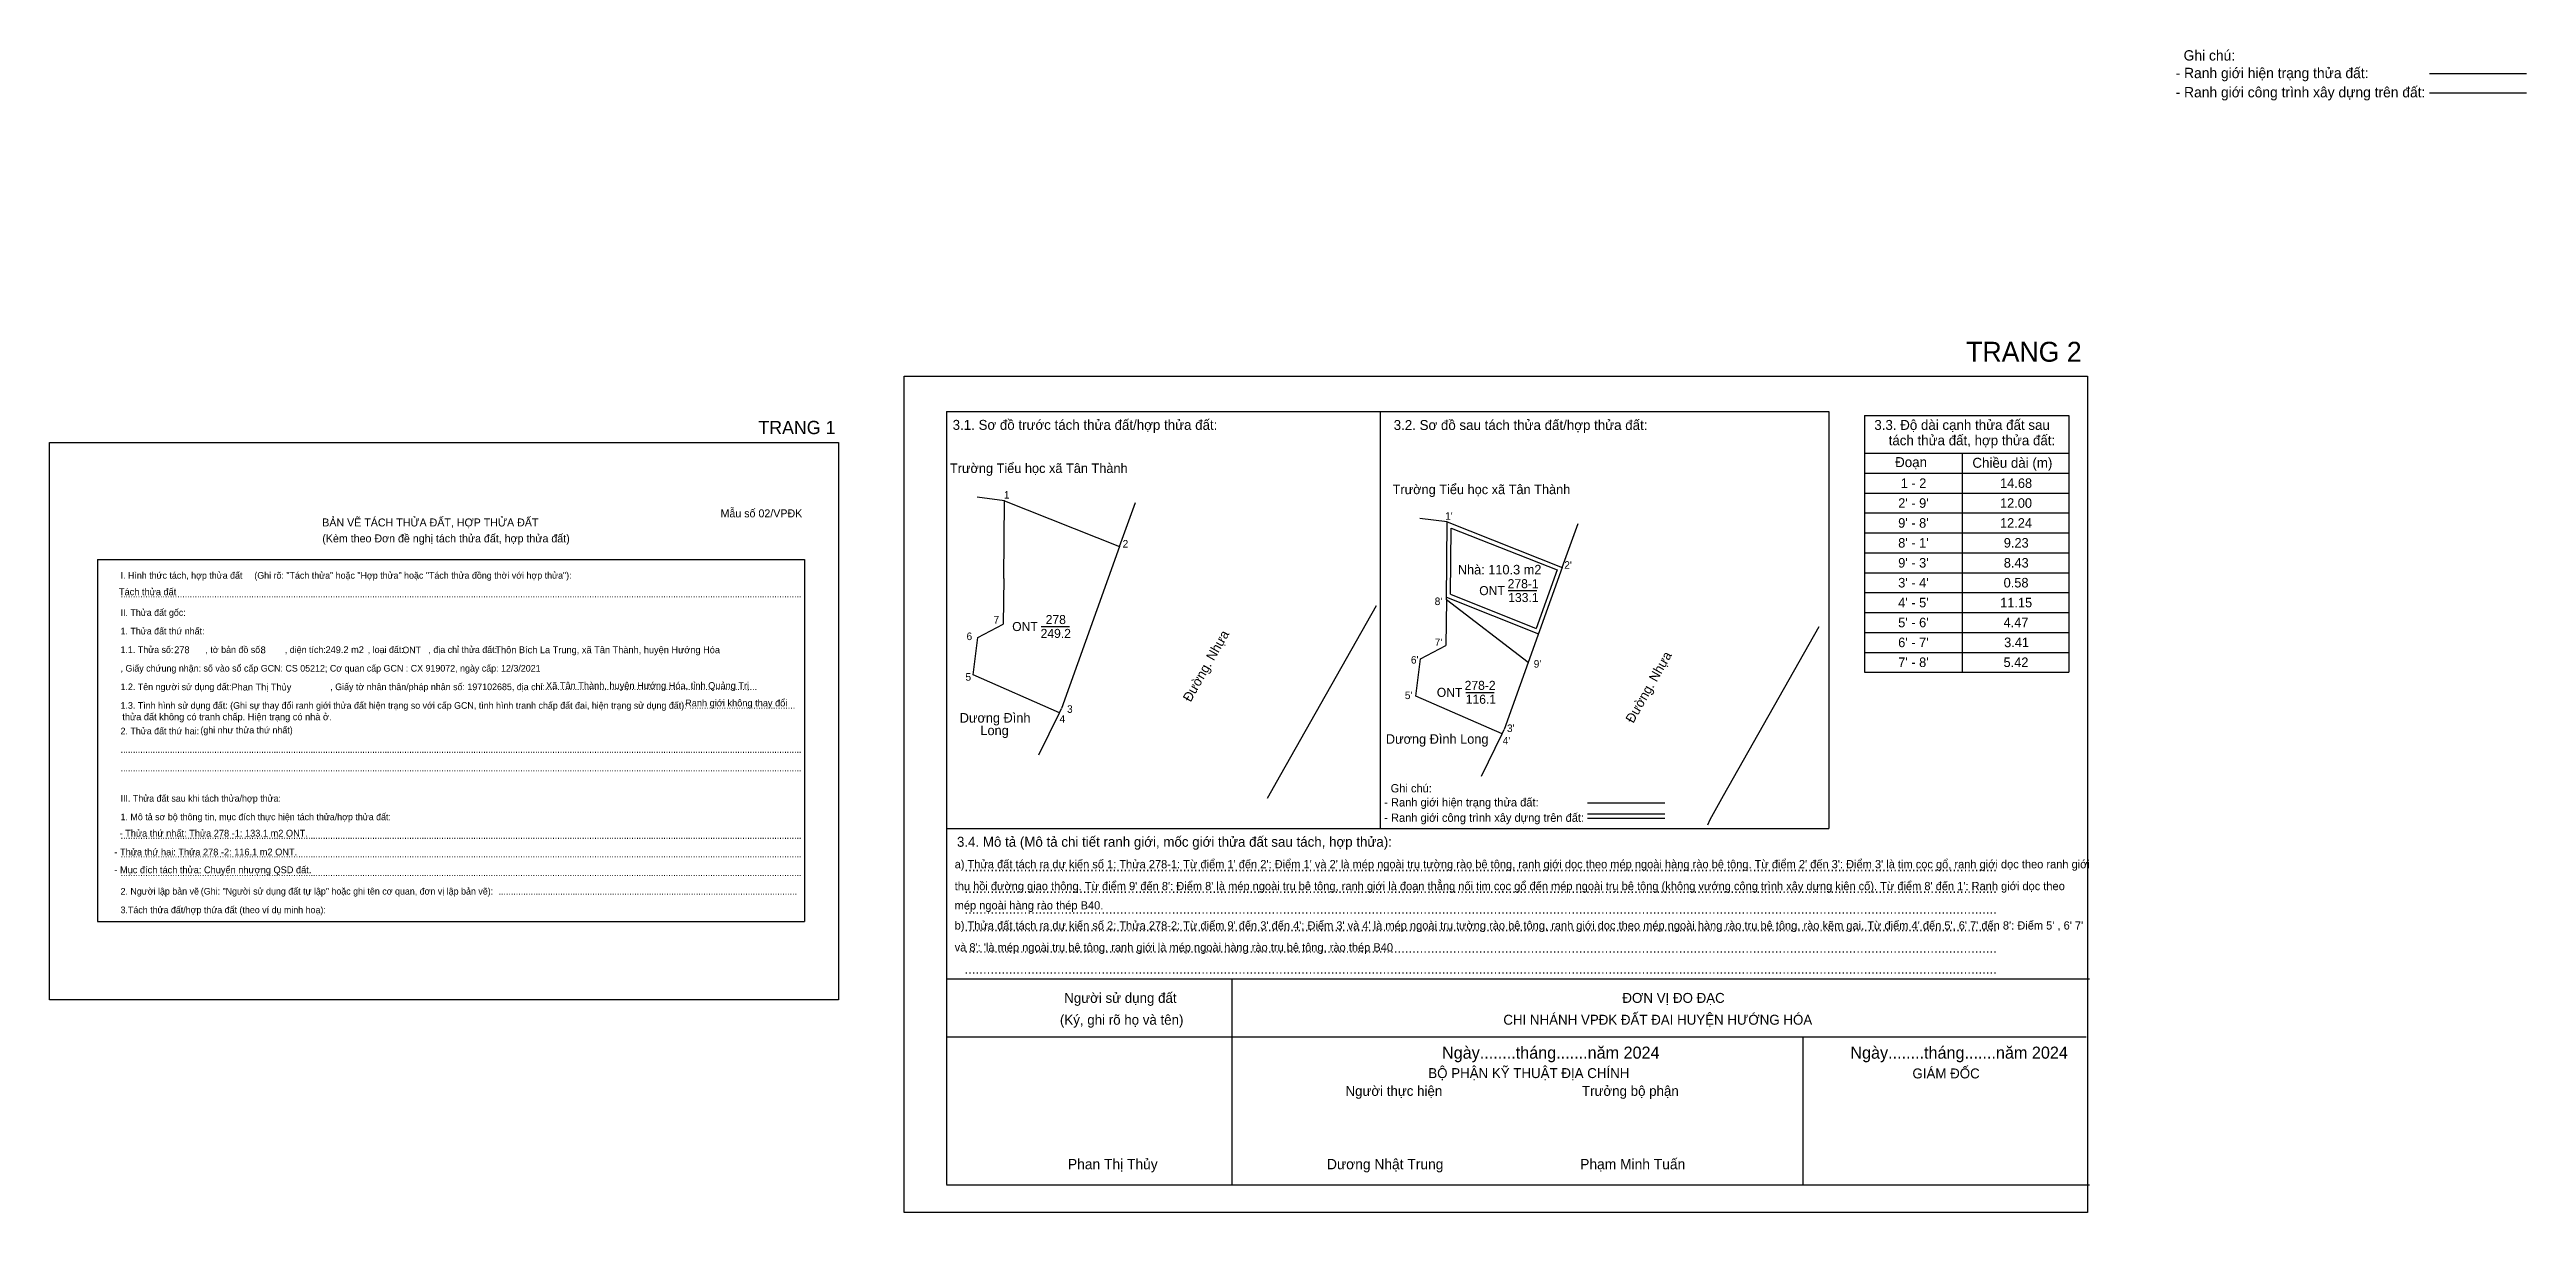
# Model space of a CAD drawing. Extents: x 538528 to 538986, y 1836784 to 1837068.
# Drawn here: x 538692.3 to 538986, y 1836930.5 to 1837068.4 of the extents above; entities that cross this region are included whole.
import ezdxf

# ---------------------------------------------------------------- set-up
doc = ezdxf.new("R2010")
doc.units = 0
for name, color, linetype in [('Level 1', 7, 'Continuous'), ('Level 10', 7, 'Continuous'), ('Level 13', 7, 'Continuous'), ('Level 25', 7, 'Continuous'), ('Level 27', 7, 'Continuous'), ('Level 33', 7, 'Continuous'), ('Level 52', 7, 'Continuous'), ('Level 6', 7, 'Continuous'), ('Level 9', 7, 'Continuous')]:
    doc.layers.add(name, color=color, linetype=linetype)

msp = doc.modelspace()

# ---------------------------------------------------------------- texts
at = {"layer": 'Level 1'}
for p in [(538857.39, 1836948.73), (538905.8, 1836948.73), (538905.8, 1836948.73)]:
    msp.add_text('Ngày........tháng.......năm 2024', height=1.4335, dxfattribs=at).set_placement(p)
at = {"layer": 'Level 10'}
for s, height, p in [('- Ranh giới hiện trạng thửa đất:', 1.2264, (538944.36, 1837065.05)), ('Ghi chú:', 1.226, (538945.31, 1837067.14)), ('- Ranh giới công trình xây dựng trên đất:', 1.2264, (538944.36, 1837062.77)), ('Trường Tiểu học xã Tân Thành', 1.13, (538799.05, 1837018.21)), ('Trường Tiểu học xã Tân Thành', 1.13, (538851.53, 1837015.7)), ('Dương Đình ', 1.13, (538800.21, 1836988.6)), ('Long', 1.13, (538802.66, 1836987.11)), ('Dương Đình Long', 1.13, (538850.73, 1836986.09)), ('Ghi chú:', 0.981, (538851.3, 1836980.32)), ('- Ranh giới hiện trạng thửa đất:', 0.9811, (538850.54, 1836978.65)), ('- Ranh giới công trình xây dựng trên đất:', 0.9811, (538850.54, 1836976.83))]:
    msp.add_text(s, height=height, dxfattribs=at).set_placement(p)
for p in [(538827.58, 1836990.96), (538880.06, 1836988.45)]:
    msp.add_text('Đường. Nhựa', height=1.13, rotation=60.5472, dxfattribs=at).set_placement(p)
at = {"layer": 'Level 13'}
for s, p in [('ONT', (538861.8, 1837003.72)), ('278-1', (538865.17, 1837004.54)), ('133.1', (538865.24, 1837002.9)), ('ONT', (538806.43, 1836999.46)), ('249.2', (538809.8, 1836998.64)), ('278', (538810.4, 1837000.29)), ('278-2', (538860.07, 1836992.48)), ('ONT', (538856.77, 1836991.65)), ('116.1', (538860.2, 1836990.83))]:
    msp.add_text(s, height=1.074, dxfattribs=at).set_placement(p)
at = {"layer": 'Level 25'}
msp.add_text('Nhà: 110.3 m2', height=1.13, dxfattribs=at).set_placement((538859.26, 1837006.18))
at = {"layer": 'Level 33'}
for s, height, p in [('TRANG 2', 2.362, (538919.53, 1837031.41)), ('TRANG 1', 1.575, (538776.34, 1837022.82)), ('3.1. Sơ đồ trước tách thửa đất/hợp thửa đất:', 1.1809, (538799.37, 1837023.33)), ('3.2. Sơ đồ sau tách thửa đất/hợp thửa đất:', 1.1809, (538851.66, 1837023.31)), ('3.3. Độ dài cạnh thửa đất sau ', 1.1809, (538908.64, 1837023.32)), ('tách thửa đất, hợp thửa đất:', 1.1809, (538910.34, 1837021.5)), ('Đoạn', 1.181, (538911.11, 1837018.91)), ('Chiều dài (m)', 1.1809, (538920.27, 1837018.83)), ('Mẫu số 02/VPĐK', 0.9447, (538771.85, 1837012.95)), ('(Kèm theo Đơn đề nghị tách thửa đất, hợp thửa đất)', 0.9447, (538724.64, 1837009.98)), ('BẢN VẼ TÁCH THỬA ĐẤT, HỢP THỬA ĐẤT', 0.9447, (538724.63, 1837011.87)), ('I. Hình thức tách, hợp thửa đất ', 0.7873, (538700.72, 1837005.67)), ('(Ghi rõ: "Tách thửa" hoặc "Hợp thửa" hoặc "Tách thửa đồng thời với hợp thửa"):', 0.7873, (538716.58, 1837005.67)), ('....................................................................................................................................................................................................................................................................................', 0.78727, (538700.72, 1837003.47)), ('II. Thửa đất gốc:', 0.7873, (538700.72, 1837001.26)), ('1. Thửa đất thứ nhất:', 0.7873, (538700.72, 1836999.06)), ('1.1. Thửa số:             , tờ bản đồ số:         , diện tích:                 , loại đất:          , địa chỉ thửa đất:                                        ', 0.78727, (538700.72, 1836996.86)), ('1.2. Tên người sử dụng đất:                                        , Giấy tờ nhân thân/pháp nhân số: 197102685, địa chỉ:...................................................................................... ', 0.78727, (538700.72, 1836992.45)), (', Giấy chứung nhận: số vào sổ cấp GCN: CS 05212; Cơ quan cấp GCN : CX 919072, ngày cấp: 12/3/2021', 0.7873, (538700.72, 1836994.65)), ('1.3. Tình hình sử dụng đất: (Ghi sự thay đổi ranh giới thửa đất hiện trạng so với cấp GCN, tình hình tranh chấp đất đai, hiện trạng sử dụng đất): ...........................................', 0.78727, (538700.72, 1836990.24)), ('2. Thửa đất thứ hai: ', 0.7873, (538700.72, 1836987.21)), ('(ghi như thửa thứ nhất)', 0.7873, (538710.18, 1836987.32)), ('....................................................................................................................................................................................................................................................................................', 0.78727, (538700.72, 1836985.01)), ('....................................................................................................................................................................................................................................................................................', 0.78727, (538700.72, 1836982.8)), ('III. Thửa đất sau khi tách thửa/hợp thửa:', 0.7873, (538700.72, 1836979.22)), ('1. Mô tả sơ bộ thông tin, mục đích thực hiện tách thửa/hợp thửa đất: ', 0.7873, (538700.72, 1836977.02)), ('....................................................................................................................................................................................................................................................................................', 0.78727, (538700.72, 1836974.81)), ('....................................................................................................................................................................................................................................................................................', 0.78727, (538700.72, 1836972.61)), ('3.4. Mô tả (Mô tả chi tiết ranh giới, mốc giới thửa đất sau tách, hợp thửa):', 1.1809, (538799.88, 1836973.87)), ('....................................................................................................................................................................................................................................................................................', 0.78727, (538700.72, 1836970.4)), ('.......................................................................................................................................................................................................................................................................................', 1.1809, (538800.77, 1836970.96)), ('3.Tách thửa đất/hợp thửa đất (theo ví dụ minh hoạ):', 0.7873, (538700.72, 1836965.99)), ('2. Người lập bản vẽ ', 0.7873, (538700.72, 1836968.2)), ('(Ghi: "Người sử dụng đất tự lập" hoặc ghi tên cơ quan, đơn vị lập bản vẽ): ', 0.7873, (538710.23, 1836968.2)), ('.........................................................................................................................', 0.78727, (538745.53, 1836968.2)), ('.......................................................................................................................................................................................................................................................................................', 1.1809, (538800.77, 1836968.4)), ('.......................................................................................................................................................................................................................................................................................', 1.1809, (538800.77, 1836965.92)), ('.......................................................................................................................................................................................................................................................................................', 1.1809, (538800.77, 1836963.85)), ('.......................................................................................................................................................................................................................................................................................', 1.1809, (538800.77, 1836961.29)), ('.......................................................................................................................................................................................................................................................................................', 1.1809, (538800.77, 1836958.81)), ('Người sử dụng đất', 1.1796, (538812.6, 1836955.35)), ('ĐƠN VỊ ĐO ĐẠC', 1.1796, (538878.77, 1836955.35)), ('(Ký, ghi rõ họ và tên)', 1.1796, (538812.09, 1836952.76)), ('CHI NHÁNH VPĐK ĐẤT ĐAI HUYỆN HƯỚNG HÓA', 1.1796, (538864.66, 1836952.76)), ('BỘ PHẬN KỸ THUẬT ĐỊA CHÍNH', 1.1796, (538855.76, 1836946.43)), ('GIÁM ĐỐC', 1.18, (538913.16, 1836946.39)), ('Người thực hiện', 1.1796, (538845.94, 1836944.32)), ('Trưởng bộ phận', 1.1796, (538873.98, 1836944.32))]:
    msp.add_text(s, height=height, dxfattribs=at).set_placement(p)
at = {"layer": 'Level 52'}
for s, p in [('1 - 2', (538911.77, 1837016.44)), ('14.68', (538923.55, 1837016.44)), ("2' - 9'", (538911.47, 1837014.08)), ('12.00', (538923.54, 1837014.08)), ("9' - 8'", (538911.47, 1837011.72)), ('12.24', (538923.54, 1837011.72)), ("8' - 1'", (538911.47, 1837009.36)), ("9' - 3'", (538911.47, 1837006.99)), ('8.43', (538923.99, 1837006.99)), ('9.23', (538923.99, 1837009.36)), ("3' - 4'", (538911.47, 1837004.63)), ('0.58', (538923.97, 1837004.63)), ("4' - 5'", (538911.47, 1837002.27)), ('11.15', (538923.56, 1837002.27)), ("5' - 6'", (538911.47, 1836999.91)), ('4.47', (538923.96, 1836999.91)), ("6' - 7'", (538911.47, 1836997.55)), ("7' - 8'", (538911.47, 1836995.19)), ('5.42', (538923.96, 1836995.19)), ('3.41', (538924.03, 1836997.55))]:
    msp.add_text(s, height=1.134, dxfattribs=at).set_placement(p)
at = {"layer": 'Level 6'}
for s, height, p in [('Tách thửa đất', 0.8162, (538700.53, 1837003.71)), ('278', 0.816, (538707.08, 1836996.83)), ('8', 0.816, (538717.33, 1836996.82)), ('249.2 m2', 0.816, (538725.02, 1836996.84)), ('ONT', 0.776, (538734.14, 1836996.83)), ('Thôn Bích La Trung, xã Tân Thành, huyện Hướng Hóa', 0.8162, (538745.16, 1836996.83)), ('Phan Thị Thủy', 0.8162, (538713.87, 1836992.41)), ('Xã Tân Thành, huyện Hướng Hóa, tỉnh Quảng Trị', 0.8162, (538751.16, 1836992.58)), ('Ranh giới không thay đổi', 0.8162, (538767.65, 1836990.52)), ('thửa đất không có tranh chấp. Hiện trạng có nhà ở.', 0.8162, (538700.93, 1836988.88)), ('- Thửa thứ nhất: Thửa 278 -1: 133.1 m2 ONT.', 0.8162, (538700.6, 1836975.07)), ('- Thửa thứ hai: Thửa 278 -2: 116.1 m2 ONT.', 0.8162, (538699.99, 1836972.84)), ("a) Thửa đất tách ra dự kiến số 1: Thửa 278-1: Từ điểm 1' đến 2': Điểm 1' và 2' là mép ngoài trụ tường rào bê tông, ranh giới dọc theo mép ngoài hàng rào bê tông. Từ điểm 2' đến 3': Điểm 3' là tim cọc gổ, ranh giới dọc theo ranh giới ", 0.97949, (538799.61, 1836971.32)), ('- Mục đích tách thửa: Chuyển nhượng QSD đất.', 0.8162, (538699.99, 1836970.73)), ("thu hồi đường giao thông. Từ điểm 9' đến 8': Điểm 8' là mép ngoài trụ bê tông, ranh giới là đoạn thẳng nối tim cọc gổ đến mép ngoài trụ bê tông (không vướng công trình xây dựng kiên cố). Từ điểm 8' đến 1': Ranh giới dọc theo ", 0.97949, (538799.61, 1836968.72)), ('mép ngoài hàng rào thép B40.', 0.9795, (538799.61, 1836966.43)), ("b) Thửa đất tách ra dự kiến số 2: Thửa 278-2: Từ điểm 9' đến 3' đến 4': Điểm 3' và 4' là mép ngoài trụ tường rào bê tông, ranh giới dọc theo mép ngoài hàng rào trụ bê tông, rào kẽm gai. Từ điểm 4' đến 5', 6' 7' đến 8': Điểm 5' , 6' 7' ", 0.97949, (538799.61, 1836964.05)), ("và 8': 'là mép ngoài trụ bê tông, ranh giới là mép ngoài hàng rào trụ bê tông, rào thép B40", 0.9795, (538799.61, 1836961.45)), ('Phan Thị Thủy', 1.223, (538813.04, 1836935.61)), ('Dương Nhật Trung', 1.223, (538843.75, 1836935.61)), ('Phạm Minh Tuấn', 1.223, (538873.77, 1836935.61))]:
    msp.add_text(s, height=height, dxfattribs=at).set_placement(p)
at = {"layer": 'Level 9'}
for s, p in [('1', (538805.45, 1837015.17)), ("1'", (538857.76, 1837012.66)), ('2', (538819.52, 1837009.36)), ("2'", (538871.88, 1837006.85)), ("8'", (538856.52, 1837002.54)), ('6', (538801.02, 1836998.39)), ('7', (538804.22, 1837000.35)), ("6'", (538853.7, 1836995.6)), ("7'", (538856.52, 1836997.67)), ("9'", (538868.26, 1836995.12)), ('5', (538800.89, 1836993.57)), ('3', (538812.93, 1836989.76)), ("5'", (538852.98, 1836991.39)), ('4', (538812.04, 1836988.58)), ("3'", (538865.09, 1836987.48)), ("4'", (538864.58, 1836986.01))]:
    msp.add_text(s, height=0.895, dxfattribs=at).set_placement(p)

# ---------------------------------------------------------------- linework, layer by layer
at = {"layer": 'Level 1'}
for p, q in [((538793.63, 1837029.68), (538793.63, 1837029.68)), ((538692.3, 1837021.84), (538692.3, 1837021.84))]:
    msp.add_line(p, q, dxfattribs=at)
at = {"layer": 'Level 10'}
for p, q in [((538974.46, 1837065.59), (538985.96, 1837065.59)), ((538974.46, 1837063.31), (538985.96, 1837063.31)), ((538805.42, 1837005.7), (538805.52, 1837014.92)), ((538805.52, 1837014.92), (538819.17, 1837009.51)), ((538819.17, 1837009.51), (538821.04, 1837014.71)), ((538857.9, 1837003.18), (538858, 1837012.41)), ((538858, 1837012.41), (538871.65, 1837007)), ((538858.41, 1837003.83), (538858.49, 1837011.68)), ((538858.49, 1837011.68), (538871.02, 1837006.71)), ((538871.65, 1837007), (538873.52, 1837012.2)), ((538819.17, 1837009.51), (538815.11, 1836998.22)), ((538871.65, 1837007), (538867.6, 1836995.71)), ((538871.02, 1837006.71), (538868.53, 1836999.78)), ((538838.29, 1836982.45), (538849.62, 1837002.51)), ((538857.9, 1837003.49), (538868.82, 1836999.12)), ((538867.6, 1836995.71), (538857.9, 1837003.18)), ((538858.41, 1837003.83), (538868.53, 1836999.78)), ((538802.34, 1836998.69), (538805.36, 1837000.27)), ((538890.77, 1836979.94), (538902.1, 1837000)), ((538801.81, 1836994.25), (538802.34, 1836998.69)), ((538854.29, 1836991.74), (538854.82, 1836996.18)), ((538854.82, 1836996.18), (538857.84, 1836997.76)), ((538812.02, 1836989.77), (538801.81, 1836994.25)), ((538812.02, 1836989.77), (538812.27, 1836990.29)), ((538864.5, 1836987.26), (538854.29, 1836991.74)), ((538809.57, 1836984.77), (538812.02, 1836989.77)), ((538862.05, 1836982.26), (538864.5, 1836987.26)), ((538864.5, 1836987.26), (538864.75, 1836987.78)), ((538836.7, 1836979.63), (538838.29, 1836982.45)), ((538874.62, 1836979.08), (538883.81, 1836979.08)), ((538889.18, 1836977.12), (538890.77, 1836979.94)), ((538874.62, 1836977.76), (538883.81, 1836977.76)), ((538874.62, 1836977.26), (538883.81, 1836977.26)), ((538888.89, 1836976.48), (538889.18, 1836977.12))]:
    msp.add_line(p, q, dxfattribs=at)
at = {"layer": 'Level 27'}
for p, q in [((538805.52, 1837014.92), (538802.28, 1837015.33)), ((538858, 1837012.41), (538854.76, 1837012.81)), ((538805.42, 1837005.7), (538805.36, 1837000.27)), ((538857.9, 1837003.18), (538857.84, 1836997.76)), ((538815.11, 1836998.22), (538812.27, 1836990.29)), ((538867.6, 1836995.71), (538864.75, 1836987.78))]:
    msp.add_line(p, q, dxfattribs=at)
at = {"layer": 'Level 33'}
for p, q in [((538793.62, 1837029.68), (538933.91, 1837029.68)), ((538798.64, 1837025.51), (538903.24, 1837025.51)), ((538798.64, 1837025.51), (538798.64, 1836933.81)), ((538850.04, 1837025.51), (538850.04, 1836976.02)), ((538903.24, 1837025.51), (538903.24, 1836976.02)), ((538907.47, 1837025.04), (538907.47, 1836994.57)), ((538907.47, 1837025.04), (538931.71, 1837025.04)), ((538931.71, 1837025.04), (538931.71, 1836994.57)), ((538907.47, 1837020.55), (538931.71, 1837020.55)), ((538919.07, 1837020.55), (538919.07, 1836994.57)), ((538907.47, 1837018.19), (538931.71, 1837018.19)), ((538907.47, 1837015.83), (538931.71, 1837015.83)), ((538907.47, 1837013.47), (538931.71, 1837013.47)), ((538907.47, 1837011.1), (538931.71, 1837011.1)), ((538697.99, 1837007.95), (538781.81, 1837007.95)), ((538697.99, 1837007.95), (538697.99, 1836964.99)), ((538781.81, 1837007.95), (538781.81, 1836964.99)), ((538907.47, 1837008.74), (538931.71, 1837008.74)), ((538907.47, 1837006.38), (538931.71, 1837006.38)), ((538907.47, 1837004.02), (538931.71, 1837004.02)), ((538907.47, 1837001.66), (538931.71, 1837001.66)), ((538907.47, 1836999.29), (538931.71, 1836999.29)), ((538907.47, 1836996.93), (538931.71, 1836996.93)), ((538907.47, 1836994.57), (538931.71, 1836994.57)), ((538798.64, 1836976.02), (538903.24, 1836976.02)), ((538697.99, 1836964.99), (538781.81, 1836964.99)), ((538798.64, 1836958.2), (538933.91, 1836958.2)), ((538798.64, 1836958.2), (538934.14, 1836958.2)), ((538798.64, 1836958.2), (538933.76, 1836958.2)), ((538832.48, 1836958.2), (538832.48, 1836933.84)), ((538798.64, 1836951.33), (538933.76, 1836951.33)), ((538900.15, 1836951.33), (538900.15, 1836933.84)), ((538798.64, 1836933.77), (538934.14, 1836933.77))]:
    msp.add_line(p, q, dxfattribs=at)
for points in [[(538793.62, 1837029.68), (538933.91, 1837029.68), (538933.91, 1836930.48), (538793.62, 1836930.48)], [(538692.3, 1837021.84), (538785.83, 1837021.84), (538785.83, 1836955.71), (538692.3, 1836955.71)]]:
    msp.add_lwpolyline(points, close=True, dxfattribs=at)
at = {"layer": 'Level 9'}
for p, q in [((538865.23, 1837004.26), (538868.61, 1837004.26)), ((538809.86, 1837000), (538813.24, 1837000)), ((538860.2, 1836992.19), (538863.58, 1836992.19))]:
    msp.add_line(p, q, dxfattribs=at)

msp.set_redraw_order([(e.dxf.handle, doc.entitydb.next_handle()) for e in msp.query("TEXT MTEXT ATTDEF DIMENSION ARC_DIMENSION")])  # texts and dimensions are drawn at this point

doc.saveas('drawing.dxf')
